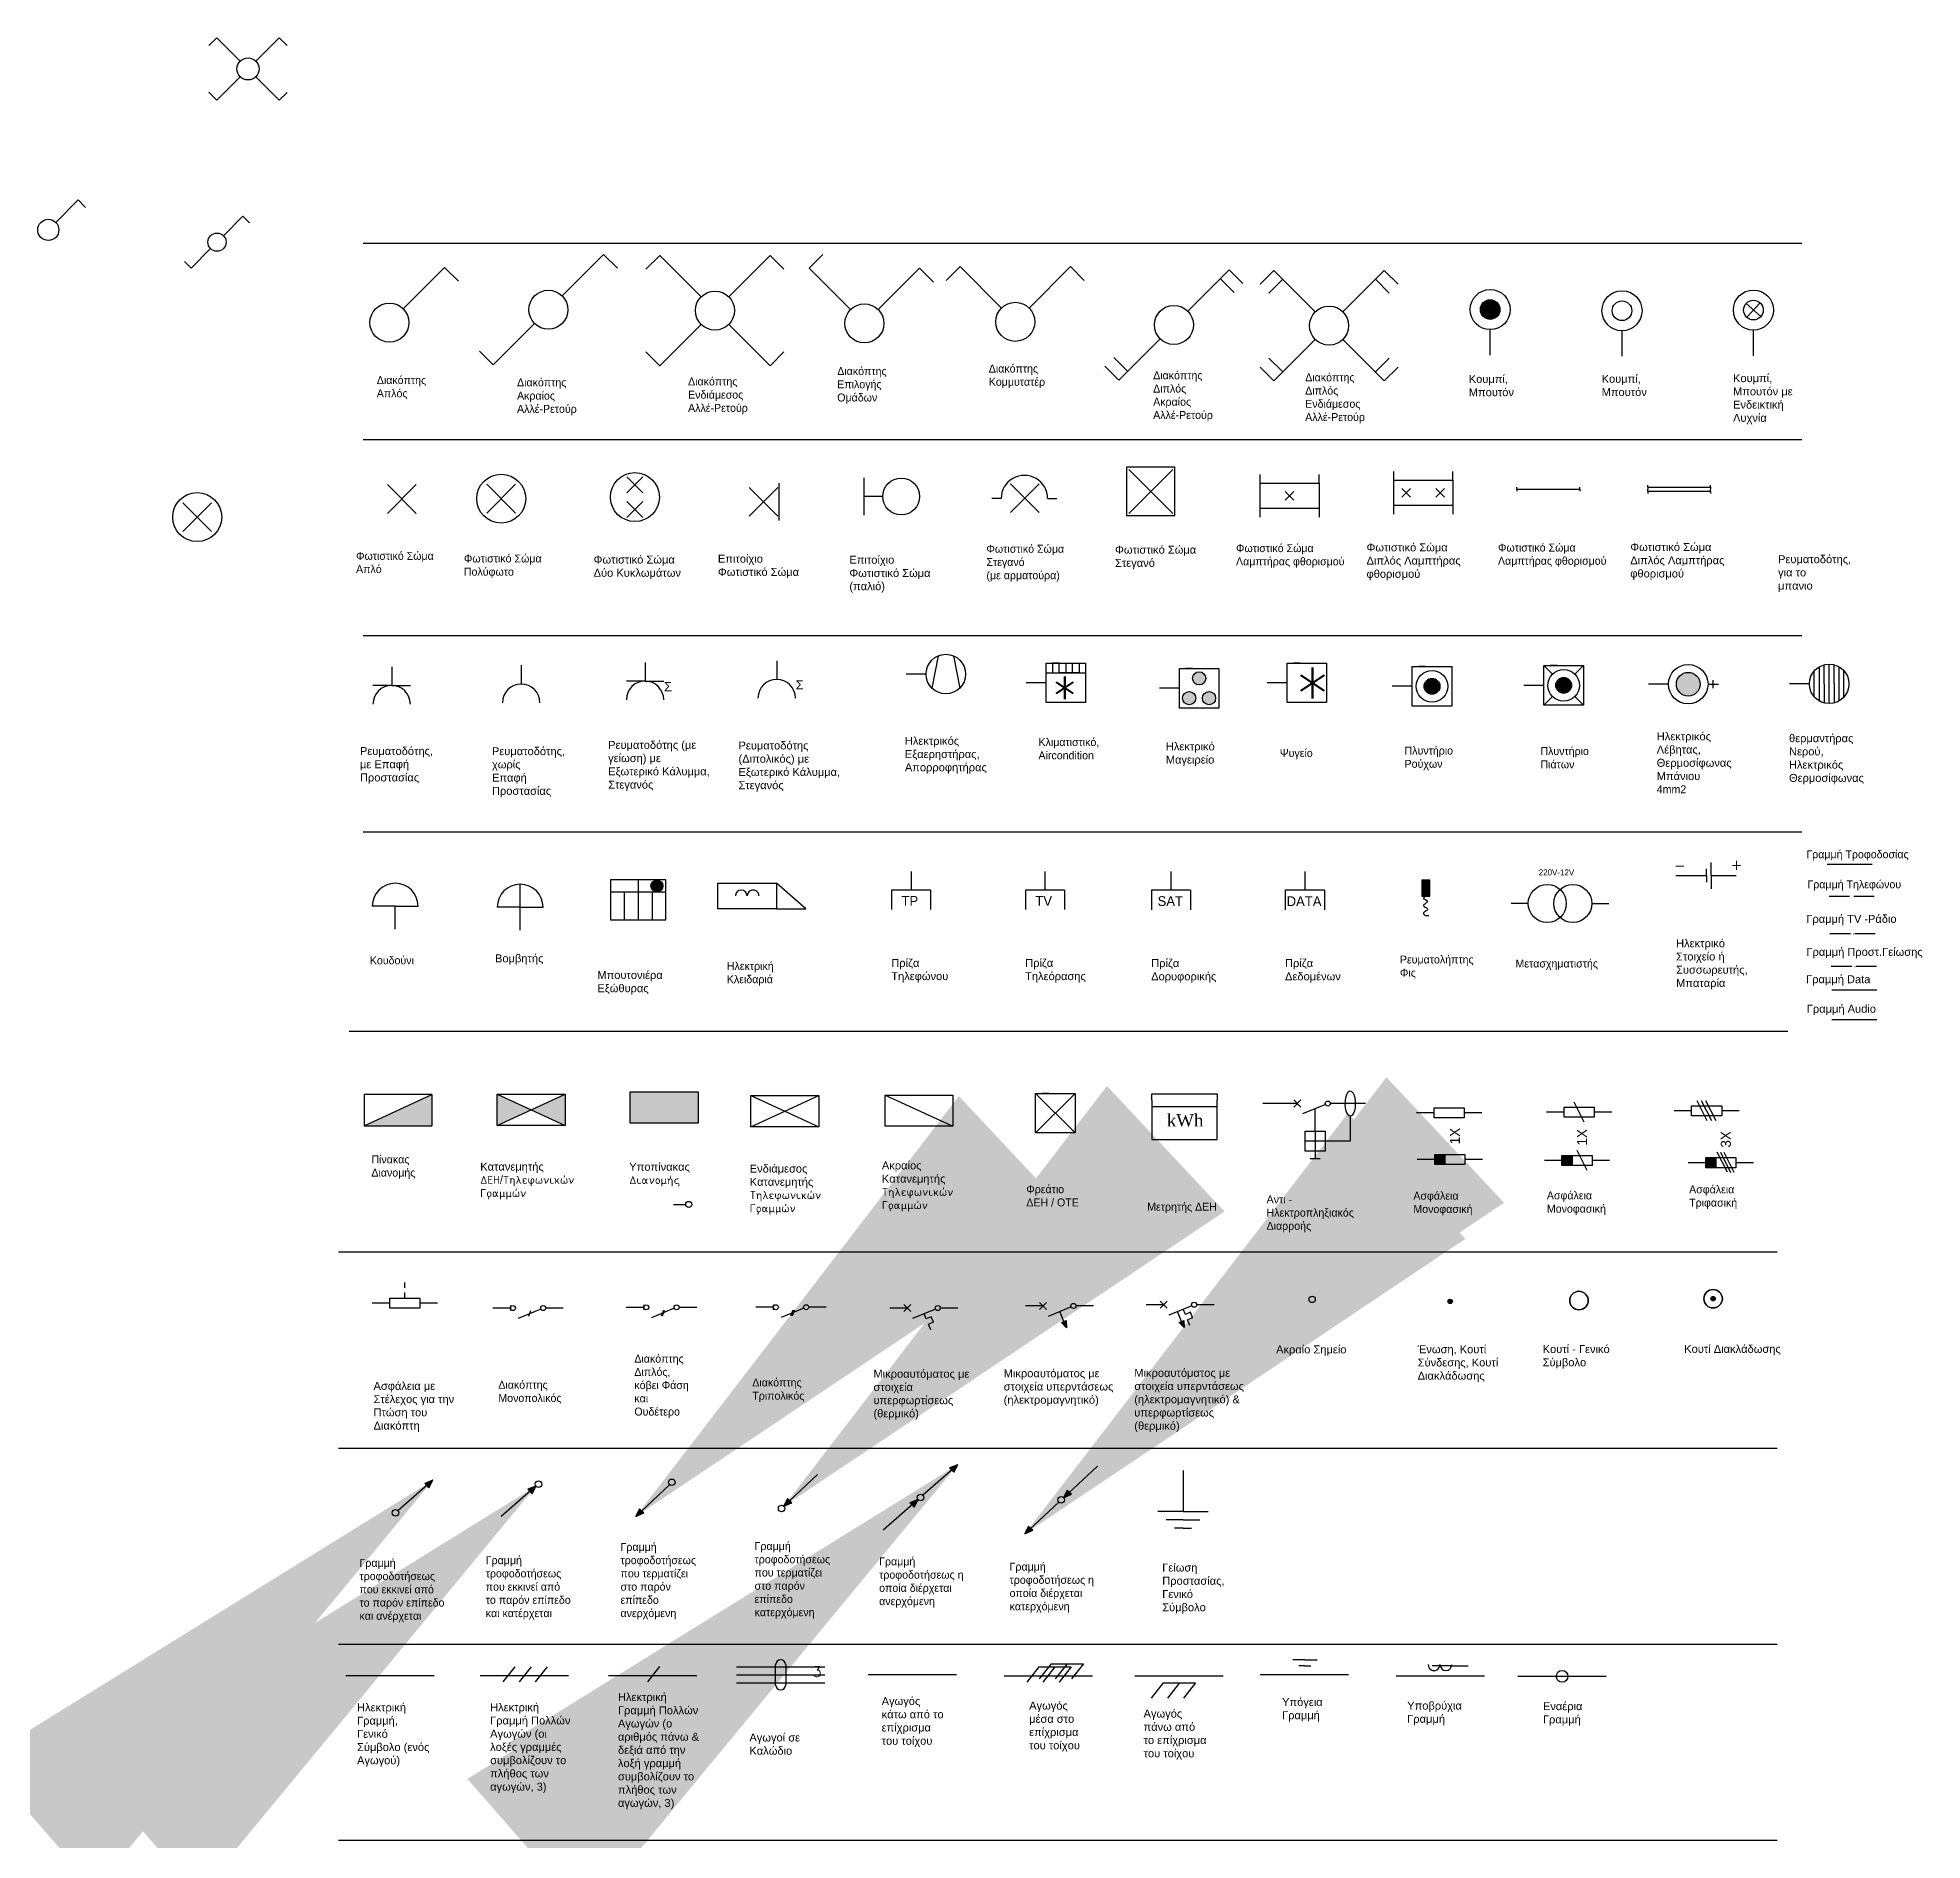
# Model space of a CAD drawing. Header units: metres. Extents: x -79.3 to -57.2, y 15.1 to 23.8.
# Drawn here: x -79.3 to -70.29, y 15.06 to 23.68 of the extents above; entities that cross this region are included whole.
import ezdxf

# ---------------------------------------------------------------- set-up
doc = ezdxf.new("R2010")
doc.units = ezdxf.units.M
doc.header["$LTSCALE"] = 0.1
for name, color, linetype in [('00-03-bmw', 1, 'Continuous'), ('Γραμμές Φωτισμού', 5, 'Continuous'), ('συμβολα', 254, 'Continuous')]:
    doc.layers.add(name, color=color, linetype=linetype)
doc.styles.add('Romans', font='Romans.shx')
doc.styles.add('TXT', font='romans.shx')
doc.styles.add('W4MS1', font='w4ms1')
doc.dimstyles.new('ISO-25', dxfattribs={"dimtxt": 2.5, "dimasz": 2.5, "dimexe": 1.25, "dimexo": 0.625, "dimtad": 1, "dimtxsty": 'Standard', "dimcen": 2.5, "dimadec": 0, "dimazin": 0, "dimtfac": 1, "dimtmove": 0, "dimatfit": 3, "dimfxl": 1, "dimarcsym": 0})

msp = doc.modelspace()

# ---------------------------------------------------------------- texts
at = {"layer": 'συμβολα', "style": 'TXT'}
msp.add_text('*', height=0.189, dxfattribs=at).set_placement((-74.4521, 20.4338))
at = {"layer": 'συμβολα'}
for s, p in [('TP', (-75.1673, 19.5277)), ('TV', (-74.5276, 19.5277)), ('SAT', (-73.9434, 19.5267)), ('DATA', (-73.3266, 19.526))]:
    msp.add_text(s, height=0.04665, dxfattribs=at).set_placement(p)
at = {"layer": 'συμβολα', "style": 'W4MS1'}
for s, p in [('1X', (-72.4987, 18.3874)), ('1X', (-71.8911, 18.3816)), ('3X', (-71.2041, 18.3717))]:
    msp.add_text(s, height=0.048, rotation=89.99992, dxfattribs=at).set_placement(p)
at = {"layer": 'συμβολα', "attachment_point": 1}
for s, insert, char_height, width in [('Διακόπτης\\PΕπιλογής\\PΟμάδων', (-75.4744, 22.1025), 0.03794, 0.284863), ('Διακόπτης Κομμυτατέρ', (-74.7504, 22.1144), 0.037944, 0.223256), ('Διακόπτης Διπλός Ακραίος Αλλέ-Ρετούρ', (-73.9647, 22.0821), 0.037944, 0.223256), ('Διακόπτης Διπλός Ενδιάμεσος Αλλέ-Ρετούρ', (-73.2381, 22.0724), 0.037944, 0.223256), ('{\\fArial|b0|i0|c161|p34;Κουμπί, Μπουτόν}', (-72.4565, 22.0645), 0.037944, 0.222142), ('{\\fArial|b0|i0|c161|p34;Κουμπί, Μπουτόν}', (-71.8215, 22.0654), 0.037944, 0.222142), ('{\\fArial|b0|i0|c161|p34;Κουμπί, Μπουτόν με Ενδεικτική Λυχνία}', (-71.1935, 22.0685), 0.037944, 0.28759), ('Διακόπτης\\PΑπλός', (-77.6749, 22.0592), 0.03794, 0.284863), ('Διακόπτης\\PΑκραίος\\PΑλλέ-Ρετούρ', (-77.0047, 22.0482), 0.037944, 0.346616), ('Διακόπτης Ενδιάμεσος Αλλέ-Ρετούρ', (-76.1873, 22.0528), 0.037944, 0.223256), ('Φωτιστικό Σώμα\\PΣτεγανό\\P(με αρματούρα)', (-74.7615, 21.2529), 0.037944, 0.402866), ('Φωτιστικό Σώμα\\PΛαμπτήρας φθορισμού', (-73.5689, 21.256), 0.037944, 0.564785), ('{\\fArial|b0|i0|c161|p34;Φωτιστικό Σώμα\\PΔιπλός Λαμπτήρας φθορισμού}', (-72.9451, 21.2597), 0.037944, 0.564785), ('Φωτιστικό Σώμα\\PΛαμπτήρας φθορισμού', (-72.3169, 21.2588), 0.037944, 0.564785), ('{\\fArial|b0|i0|c161|p34;Φωτιστικό Σώμα\\PΔιπλός Λαμπτήρας φθορισμού}', (-71.6846, 21.2613), 0.037944, 0.564785), ('Φωτιστικό Σώμα\\PΑπλό', (-77.774, 21.2191), 0.037944, 0.402866), ('Φωτιστικό Σώμα\\PΠολύφωτο', (-77.2587, 21.2066), 0.037944, 0.402866), ('{\\fArial|b0|i0|c161|p34;Φωτιστικό Σώμα\\PΔύο Κυκλωμάτων}', (-76.6386, 21.2014), 0.037944, 0.423948), ('{\\fArial|b0|i0|c161|p34;Επιτοίχιο Φωτιστικό Σώμα}', (-76.0448, 21.2056), 0.037944, 0.402866), ('{\\fArial|b0|i0|c161|p34;Επιτοίχιο Φωτιστικό Σώμα\\P(παλιό)}', (-75.4165, 21.2006), 0.037944, 0.423948), ('{\\fArial|b0|i0|c161|p34;Φωτιστικό Σώμα\\PΣτεγανό}', (-74.1469, 21.2489), 0.037944, 0.402866), ('{\\fArial|b0|i0|c161|p34;Ρευματοδότης\\fArial|b0|i0|c0|p34;, \\fArial|b0|i0|c161|p34;για το μπανιο}', (-70.9783, 21.2031), 0.037944, 0.310372), ('{\\fArial|b0|i0|c161|p34;Σ}', (-75.6734, 20.6057), 0.044194, 0.060496), ('{\\fArial|b0|i0|c161|p34;Ηλεκτρικός Λέβητας, Θερμοσίφωνας\\PΜπάνιου\\P}4mm2', (-71.5581, 20.3564), 0.037944, 0.3727), ('{\\fArial|b0|i0|c161|p34;Ρευματοδότης\\fArial|b0|i0|c0|p34;, \\fArial|b0|i0|c161|p34;χωρίς Επαφή Προστασίας}', (-77.1245, 20.2856), 0.0379437, 0.310372), ('{\\fArial|b0|i0|c161|p34;Ρευματοδότης (με γείωση) με Εξωτερικό Κάλυμμα, Στεγανός}', (-76.5692, 20.3155), 0.037944, 0.496012), ('{\\fArial|b0|i0|c161|p34;Ρευματοδότης (Διπολικός) με Εξωτερικό Κάλυμμα, Στεγανός}', (-75.9464, 20.3127), 0.037944, 0.496012), ('{\\fArial|b0|i0|c161|p34;Ηλεκτρικός\\fArial|b0|i0|c0|p34; \\fArial|b0|i0|c161|p34;Εξαερηστήρας, \\PΑπορροφητήρας}', (-75.1513, 20.3349), 0.037944, 0.410829), ('Κλιματιστικό, Aircondition', (-74.5128, 20.329), 0.037944, 0.223256), ('{\\fArial|b0|i0|c161|p34;Ηλεκτρικό\\PΜαγειρείο}', (-73.9042, 20.3084), 0.037944, 0.3727), ('Ψυγείο', (-73.3597, 20.2765), 0.03794, 0.167381), ('Πλυντήριο\\PΡούχων', (-72.7632, 20.2884), 0.03794, 0.247688), ('Πλυντήριο\\PΠιάτων', (-72.114, 20.2859), 0.03794, 0.247688), ('{\\fArial|b0|i0|c161|p34;θερμαντήρας Νερού, Ηλεκτρικός Θερμοσίφωνας}', (-70.926, 20.3476), 0.037944, 0.3727), ('Γραμμή Τροφοδοσίας', (-70.8432, 19.7928), 0.037944, 0.53133), ('220V-12V', (-72.122, 19.7015), 0.02849, 0.244216), ('Γραμμή Τηλεφώνου', (-70.8381, 19.6492), 0.037944, 0.483309), ('{\\fArial|b0|i0|c161|p34;Γραμμή\\fArial|b0|i0|c0|p34; TV }-{\\fArial|b0|i0|c161|p34;Ράδιο}', (-70.8432, 19.484), 0.037944, 0.554612), ('{\\fArial|b0|i0|c161|p34;Ηλεκτρικό Στοιχείο ή Συσσωρευτής, Μπαταρία}', (-71.4657, 19.3674), 0.037944, 0.327985), ('Κουδούνι', (-77.7082, 19.2859), 0.03794, 0.223256), ('{\\fArial|b0|i0|c161|p34;Βομβητής}', (-77.1099, 19.2952), 0.037944, 0.223256), ('{\\fArial|b0|i0|c161|p34;Πρίζα\\PΤηλεφώνου\\fArial|b0|i0|c0|p34; }', (-75.2162, 19.2735), 0.037944, 0.281414), ('{\\fArial|b0|i0|c161|p34;Πρίζα\\PΤηλεόρασης}', (-74.5765, 19.2735), 0.037944, 0.281414), ('{\\fArial|b0|i0|c161|p34;Πρίζα\\PΔορυφορικής}', (-73.9742, 19.2725), 0.037944, 0.281414), ('{\\fArial|b0|i0|c161|p34;Πρίζα\\PΔεδομένων}', (-73.3345, 19.2725), 0.037944, 0.281414), ('Ρευματολήπτης\\PΦις', (-72.7856, 19.2899), 0.037944, 0.381641), ('Μετασχηματιστής', (-72.2333, 19.2706), 0.037944, 0.427869), ('{\\fArial|b0|i0|c161|p34;Γραμμή Προστ.Γείωσης}', (-70.8426, 19.3262), 0.037944, 0.554612), ('{\\fArial|b0|i0|c161|p34;Μπουτονιέρα\\PΕξώθυρας}', (-76.6208, 19.2157), 0.037944, 0.321717), ('Ηλεκτρική\\PΚλειδαριά', (-76.002, 19.2588), 0.03794, 0.237279), ('{\\fArial|b0|i0|c161|p34;Γραμμή \\fArial|b0|i0|c0|p34;Data}', (-70.8442, 19.1956), 0.037944, 0.53133), ('{\\fArial|b0|i0|c161|p34;Γραμμή \\fArial|b0|i0|c0|p34;Audio}', (-70.841, 19.0543), 0.037944, 0.53133), ('{\\fTimes New Roman|b0|i0|c0|p18;kWh}', (-73.8992, 18.532), 0.059375, 0.25), ('Πίνακας\\PΔιανομής', (-77.7007, 18.3344), 0.03794, 0.249006), ('{\\fArial|b0|i0|c161|p34;Κατανεμητής\\P\\fISOCPEUR|b0|i0|c161|p34;ΔΕΗ}/{\\fISOCPEUR|b0|i0|c161|p34;Τηλεφωνικών Γραμμών}', (-77.1806, 18.2999), 0.037944, 0.314243), ('{\\fArial|b0|i0|c161|p34;Υποπίνακας\\P\\fISOCPEUR|b0|i0|c161|p34;Διανομής}', (-76.4683, 18.299), 0.037944, 0.303346), ('{\\fArial|b0|i0|c161|p34;Ενδιάμεσος Κατανεμητής\\P\\fISOCPEUR|b0|i0|c161|p34;Τηλεφωνικών Γραμμών}', (-75.8928, 18.2904), 0.037944, 0.314243), ('{\\fArial|b0|i0|c161|p34;Ακραίος Κατανεμητής\\P\\fISOCPEUR|b0|i0|c161|p34;Τηλεφωνικών Γραμμών}', (-75.2612, 18.3055), 0.037944, 0.314243), ('Φρεάτιο\\PΔΕΗ / ΟΤΕ', (-74.5709, 18.1918), 0.03794, 0.294823), ('Ασφάλεια\\PΤριφασική', (-71.4032, 18.1909), 0.03794, 0.246764), ('Μετρητής ΔΕΗ', (-73.9932, 18.1081), 0.037944, 0.344483), ('Αντι -\\PΗλεκτροπληξιακός\\PΔιαρροής', (-73.4226, 18.1432), 0.037944, 0.452491), ('Ασφάλεια\\PΜονοφασική', (-72.7212, 18.1606), 0.03794, 0.302014), ('Ασφάλεια\\PΜονοφασική', (-72.0832, 18.1621), 0.03794, 0.302014), ('Διακόπτης\\PΔιπλός, κόβει Φάση και Ουδέτερο', (-76.444, 17.382), 0.037944, 0.296815), ('{\\fArial|b0|i0|c161|p34;Ακραίο Σημείο}', (-73.3772, 17.426), 0.037944, 0.4423), ('{\\fArial|b0|i0|c161|p34;Ένωση, Κουτί Σύνδεσης\\fArial|b0|i0|c0|p34;, \\fArial|b0|i0|c161|p34;Κουτί Διακλάδωσης}', (-72.7006, 17.4269), 0.0379437, 0.4423), ('{\\fArial|b0|i0|c161|p34;Κουτί - Γενικό Σύμβολο}', (-72.1035, 17.4278), 0.037944, 0.4423), ('{\\fArial|b0|i0|c161|p34;Κουτί Διακλάδωσης}', (-71.4268, 17.4286), 0.037944, 0.4423), ('{\\fArial|b0|i0|c161|p34;Μικροαυτόματος με\\Pστοιχεία υπερφωρτίσεως\\fArial|b0|i0|c0|p34; (\\fArial|b0|i0|c161|p34;θερμικό)}', (-75.3013, 17.3098), 0.037944, 0.529039), ('{\\fArial|b0|i0|c161|p34;Μικροαυτόματος με\\Pστοιχεία\\fArial|b0|i0|c0|p34; \\fArial|b0|i0|c161|p34;υπερντάσεως (ηλεκτρομαγνητικό)}', (-74.679, 17.3119), 0.037944, 0.529039), ('{\\fArial|b0|i0|c161|p34;Μικροαυτόματος με\\Pστοιχεία\\fArial|b0|i0|c0|p34; \\fArial|b0|i0|c161|p34;υπερντάσεως (ηλεκτρομαγνητικό) & υπερφωρτίσεως\\fArial|b0|i0|c0|p34; (\\fArial|b0|i0|c161|p34;θερμικό)}', (-74.0548, 17.3141), 0.0379437, 0.529039), ('{\\fArial|b0|i0|c161|p34;Ασφάλεια\\fArial|b0|i0|c0|p34; \\fArial|b0|i0|c161|p34;με Στέλεχος για την Πτώση του Διακόπτη}', (-77.6906, 17.2517), 0.0379437, 0.39423), ('Διακόπτης\\PΜονοπολικός', (-77.0941, 17.2572), 0.037944, 0.334664), ('Διακόπτης\\PΤριπολικός', (-75.8804, 17.2681), 0.03794, 0.296815), ('Γραμμή\\Pτροφοδοτήσεως\\Pπου τερματίζει\\Pστο παρόν\\Pεπίπεδο\\Pανερχόμενη', (-76.5102, 16.4819), 0.037944, 0.394143), ('Γραμμή\\Pτροφοδοτήσεως\\Pπου τερματίζει\\Pστο παρόν\\Pεπίπεδο\\Pκατερχόμενη', (-75.8695, 16.4861), 0.037944, 0.394143), ('Γραμμή\\Pτροφοδοτήσεως\\Pπου εκκινεί από\\Pτο παρόν επίπεδο\\Pκαι ανέρχεται', (-77.7576, 16.4057), 0.037944, 0.4423), ('Γραμμή\\Pτροφοδοτήσεως\\Pπου εκκινεί από\\Pτο παρόν επίπεδο\\Pκαι κατέρχεται', (-77.1543, 16.4185), 0.037944, 0.4423), ('Γραμμή\\Pτροφοδοτήσεως η\\Pοποία διέρχεται\\Pανερχόμενη', (-75.2742, 16.4126), 0.037944, 0.437408), ('Γραμμή\\Pτροφοδοτήσεως η\\Pοποία διέρχεται\\Pκατερχόμενη', (-74.6507, 16.3879), 0.037944, 0.437408), ('{\\fArial|b0|i0|c161|p34;Γείωση\\fArial|b0|i0|c0|p34; \\fArial|b0|i0|c161|p34;Προστασίας, Γενικό Σύμβολο}', (-73.9213, 16.3834), 0.0379437, 0.303346), ('{\\fArial|b0|i0|c161|p34;Ηλεκτρική Γραμμή\\fArial|b0|i0|c0|p34; \\fArial|b0|i0|c161|p34;Πολλών Αγωγών (ο αριθμός πάνω & δεξιά από την λοξή γραμμή συμβολίζουν το πλήθος των αγωγών, 3)}', (-76.5224, 15.7646), 0.0379437, 0.394192), ('{\\fArial|b0|i0|c161|p34;Ηλεκτρική Γραμμή, Γενικό Σύμβολο (ενός Αγωγού)}', (-77.7693, 15.7151), 0.037944, 0.354974), ('{\\fArial|b0|i0|c161|p34;Ηλεκτρική Γραμμή\\fArial|b0|i0|c0|p34; \\fArial|b0|i0|c161|p34;Πολλών Αγωγών (οι λοξές γραμμές συμβολίζουν το πλήθος των αγωγών, 3)}', (-77.1332, 15.7157), 0.0379437, 0.394192), ('{\\fArial|b0|i0|c0|p34;Αγωγός κάτω από το επίχρισμα του τοίχου}', (-75.2622, 15.7453), 0.037944, 0.303346), ('{\\fArial|b0|i0|c0|p34;Αγωγός \\fArial|b0|i0|c161|p34;μέσα\\fArial|b0|i0|c0|p34; \\fArial|b0|i0|c161|p34;σ\\fArial|b0|i0|c0|p34;το επίχρισμα του τοίχου}', (-74.5573, 15.7235), 0.0379437, 0.303346), ('{\\fArial|b0|i0|c0|p34;Αγωγός \\fArial|b0|i0|c161|p34;π\\fArial|b0|i0|c0|p34;ά\\fArial|b0|i0|c161|p34;ν\\fArial|b0|i0|c0|p34;ω από το επίχρισμα του τοίχου}', (-74.0105, 15.6854), 0.0379437, 0.303346), ('{\\fArial|b0|i0|c161|p34;Υπόγεια Γραμμή}', (-73.3486, 15.7408), 0.037944, 0.303346), ('{\\fArial|b0|i0|c161|p34;Υποβρύχια Γραμμή}', (-72.7506, 15.7235), 0.037944, 0.303346), ('{\\fArial|b0|i0|c161|p34;Εναέρια Γραμμή}', (-72.102, 15.7208), 0.037944, 0.303346), ('{\\fArial|b0|i0|c161|p34;Αγωγοί σε Καλώδιο}', (-75.8943, 15.5711), 0.037944, 0.354974)]:
    msp.add_mtext(s, dxfattribs=dict(at, insert=insert, char_height=char_height, width=width))
at = {"layer": 'συμβολα', "insert": (-73.292, 20.6666), "char_height": 0.2598, "width": 0.226051, "attachment_point": 1, "style": 'TXT'}
msp.add_mtext('*', dxfattribs=at)
at = {"layer": 'συμβολα', "color": 3, "attachment_point": 1}
for s, insert, char_height, width in [('{\\fArial|b0|i0|c161|p34;Σ}', (-76.3022, 20.5974), 0.044194, 0.060496), ('{\\fArial|b0|i0|c161|p34;Ρευματοδότης, με Επαφή Προστασίας}', (-77.7554, 20.2864), 0.037944, 0.30446)]:
    msp.add_mtext(s, dxfattribs=dict(at, insert=insert, char_height=char_height, width=width))
at = {"layer": 'συμβολα', "ltscale": 0.3, "char_height": 0.05, "attachment_point": 1, "style": 'Romans'}
for s, insert in [('+', (-71.2047, 19.7489)), ('-', (-71.476, 19.7451)), ('3', (-75.592, 15.8923))]:
    msp.add_mtext_dynamic_manual_height_columns(s, width=0.085102, gutter_width=0.5, heights=[0], dxfattribs=dict(at, insert=insert))

# ---------------------------------------------------------------- hatches: boundary and pattern name
at = {"layer": '00-03-bmw'}
msp.add_hatch(color=256, dxfattribs=at).paths.add_polyline_path([(-72.6803, 19.574), (-72.6425, 19.574), (-72.6425, 19.6496), (-72.6803, 19.6496)])
at = {"layer": 'συμβολα', "ltscale": 2}
h = msp.add_hatch(color=256, dxfattribs=at)
h.dxf.hatch_style = 1
edge = h.paths.add_edge_path()
edge.add_arc((-72.3541, 22.3773), 0.0469, 0, 360)
at = {"layer": 'συμβολα'}
h = msp.add_hatch(color=256, dxfattribs=at)
h.paths.add_polyline_path([(-73.7135, 20.6145, 1), (-73.7765, 20.6145, 1)])
h.paths.add_polyline_path([(-73.6663, 20.52, 1), (-73.7293, 20.52, 1)])
h.paths.add_polyline_path([(-73.7608, 20.52, 1), (-73.8238, 20.52, 1)])
for points in [[(-71.3509, 20.5866, 1), (-71.4643, 20.5866, 1)], [(-72.5941, 20.5768, 1), (-72.6697, 20.5768, 1)], [(-71.9652, 20.5813, 1), (-72.0408, 20.5813, 1)], [(-76.3076, 19.6224, 1), (-76.3645, 19.6224, 1)]]:
    msp.add_hatch(color=256, dxfattribs=at).paths.add_polyline_path(points)
h = msp.add_hatch(color=256, dxfattribs=at)
h.set_gradient(color1=(255, 255, 255))
h.paths.add_polyline_path([(-77.4114, 18.4759), (-77.4114, 18.6249), (-77.736, 18.4759)])
h = msp.add_hatch(color=256, dxfattribs=at)
h.paths.add_polyline_path([(-76.9367, 18.5525), (-77.0989, 18.6269), (-77.0989, 18.4781)])
h.paths.add_polyline_path([(-76.7745, 18.6269), (-76.9367, 18.5525), (-76.7745, 18.4781)])
at = {"layer": 'συμβολα', "ltscale": 0.3}
h = msp.add_hatch(color=256, dxfattribs=at)
h.dxf.hatch_style = 1
h.paths.add_polyline_path([(-76.1396, 18.4888), (-76.1396, 18.6377), (-76.464, 18.6377), (-76.464, 18.4888)])
at = {"layer": 'συμβολα'}
h = msp.add_hatch(color=256, dxfattribs=at)
h.dxf.hatch_style = 1
h.paths.add_polyline_path([(-72.6187, 18.3394), (-72.6187, 18.2914), (-72.5705, 18.2914), (-72.5705, 18.3394)])
h = msp.add_hatch(color=256, dxfattribs=at)
h.dxf.hatch_style = 1
h.paths.add_polyline_path([(-72.0111, 18.3336), (-72.0111, 18.2856), (-71.9629, 18.2856), (-71.9629, 18.3336)])
h = msp.add_hatch(color=256, dxfattribs=at)
h.dxf.hatch_style = 1
h.paths.add_polyline_path([(-71.3241, 18.3237), (-71.3241, 18.2757), (-71.2759, 18.2757), (-71.2759, 18.3237)])
at = {"layer": 'συμβολα', "ltscale": 0.3}
h = msp.add_hatch(color=256, dxfattribs=at)
h.dxf.hatch_style = 1
edge = h.paths.add_edge_path()
edge.add_arc((-71.2887, 17.6495), 0.0106, 0, 360)
h = msp.add_hatch(color=256, dxfattribs=at)
h.dxf.hatch_style = 1
edge = h.paths.add_edge_path()
edge.add_arc((-72.5452, 17.6367), 0.0106, 0, 360)
at = {"layer": 'συμβολα'}
h = msp.add_hatch(color=256, dxfattribs=at)
h.dxf.hatch_style = 1
h.paths.add_polyline_path([(-74.3809, 17.5452), (-74.4032, 17.5354), (-74.3791, 17.5108)])
h = msp.add_hatch(color=256, dxfattribs=at)
h.dxf.hatch_style = 1
h.paths.add_polyline_path([(-73.8164, 17.5113), (-73.8182, 17.5457), (-73.8405, 17.5359)])
at = {"layer": 'συμβολα', "ltscale": 0.3}
h = msp.add_hatch(color=256, dxfattribs=at)
h.dxf.hatch_style = 1
h.paths.add_polyline_path([(-74.8988, 16.8561), (-74.9375, 16.841), (-74.9174, 16.82)])
h = msp.add_hatch(color=256, dxfattribs=at)
h.dxf.hatch_style = 1
h.paths.add_polyline_path([(-77.4069, 16.7815), (-77.4456, 16.7665), (-77.4255, 16.7455)])
h = msp.add_hatch(color=256, dxfattribs=at)
h.dxf.hatch_style = 1
h.paths.add_polyline_path([(-76.9145, 16.7537), (-76.9532, 16.7386), (-76.933, 16.7176)])
h = msp.add_hatch(color=256, dxfattribs=at)
h.dxf.hatch_style = 1
h.paths.add_polyline_path([(-75.7295, 16.6577), (-75.6913, 16.6741), (-75.7122, 16.6943)])
h = msp.add_hatch(color=256, dxfattribs=at)
h.dxf.hatch_style = 1
h.paths.add_polyline_path([(-75.0884, 16.6893), (-75.1271, 16.6742), (-75.1069, 16.6533)])
h = msp.add_hatch(color=256, dxfattribs=at)
h.dxf.hatch_style = 1
h.paths.add_polyline_path([(-74.3926, 16.6983), (-74.3545, 16.7147), (-74.3754, 16.735)])
h = msp.add_hatch(color=256, dxfattribs=at)
h.dxf.hatch_style = 1
h.paths.add_polyline_path([(-76.4368, 16.609), (-76.3987, 16.6254), (-76.4196, 16.6456)])
h = msp.add_hatch(color=256, dxfattribs=at)
h.dxf.hatch_style = 1
h.paths.add_polyline_path([(-74.5772, 16.5261), (-74.5391, 16.5425), (-74.56, 16.5628)])

# ---------------------------------------------------------------- linework, layer by layer
at = {"layer": '00-03-bmw'}
for p, q in [((-72.6803, 19.6496), (-72.6803, 19.574)), ((-72.6425, 19.6496), (-72.6803, 19.6496)), ((-72.6425, 19.574), (-72.6425, 19.6496)), ((-72.6803, 19.574), (-72.6425, 19.574))]:
    msp.add_line(p, q, dxfattribs=at)
msp.add_spline([(-72.6614, 19.574), (-72.6721, 19.5611), (-72.663, 19.5569), (-72.6544, 19.549), (-72.663, 19.5387), (-72.673, 19.5286), (-72.6605, 19.5188), (-72.653, 19.5109), (-72.6648, 19.5006), (-72.673, 19.4906), (-72.6636, 19.4819), (-72.6472, 19.4819)], degree=3, dxfattribs=at)
at = {"layer": 'Γραμμές Φωτισμού'}
for p, q in [((-78.4396, 23.6769), (-78.477, 23.6396)), ((-78.4397, 23.6769), (-78.3277, 23.565)), ((-78.2531, 23.565), (-78.1412, 23.6769)), ((-78.1412, 23.6769), (-78.1039, 23.6396)), ((-78.4397, 23.3784), (-78.3277, 23.4904)), ((-78.2531, 23.4904), (-78.1412, 23.3784)), ((-78.4769, 23.4158), (-78.4397, 23.3784)), ((-78.1038, 23.4157), (-78.1412, 23.3784)), ((-78.4075, 22.7305), (-78.3147, 22.8233)), ((-78.3147, 22.8233), (-78.2838, 22.7923)), ((-78.5931, 22.6068), (-78.5622, 22.5758)), ((-78.5622, 22.5758), (-78.4694, 22.6686)), ((-77.6245, 21.5405), (-77.4873, 21.4033)), ((-77.4873, 21.5405), (-77.6245, 21.4033)), ((-78.6018, 21.4541), (-78.4646, 21.317)), ((-78.4646, 21.4541), (-78.6018, 21.317))]:
    msp.add_line(p, q, dxfattribs=at)
for centre, radius in [((-78.2904, 23.5277), 0.0528), ((-78.4385, 22.6996), 0.0437), ((-78.5332, 21.3855), 0.117)]:
    msp.add_circle(centre, radius, dxfattribs=at)
at = {"layer": 'συμβολα', "color": 5}
for p, q in [((-79.2092, 22.7939), (-79.1019, 22.9011)), ((-79.1019, 22.9011), (-79.0662, 22.8654))]:
    msp.add_line(p, q, dxfattribs=at)
at = {"layer": 'συμβολα', "ltscale": 2}
for p, q in [((-77.7395, 22.694), (-77.1145, 22.694)), ((-77.1145, 22.694), (-76.4895, 22.694)), ((-76.4895, 22.694), (-75.8645, 22.694)), ((-75.8645, 22.694), (-75.2395, 22.694)), ((-75.2395, 22.694), (-74.6145, 22.694)), ((-74.6145, 22.694), (-73.9895, 22.694)), ((-74.6145, 22.694), (-73.9895, 22.694)), ((-73.9895, 22.694), (-73.3645, 22.694)), ((-73.3645, 22.694), (-72.7395, 22.694)), ((-72.7395, 22.694), (-72.1145, 22.694)), ((-72.1145, 22.694), (-71.4895, 22.694)), ((-71.4895, 22.694), (-70.8645, 22.694)), ((-77.7395, 21.7565), (-70.8645, 21.7565)), ((-77.7395, 20.819), (-70.8645, 20.819)), ((-77.7395, 19.8815), (-70.8645, 19.8815)), ((-77.8063, 18.9289), (-70.9313, 18.9289)), ((-77.8573, 17.8732), (-77.2323, 17.8732)), ((-77.8573, 17.8732), (-77.2323, 17.8732)), ((-77.8573, 17.8732), (-70.9823, 17.8732)), ((-77.2323, 17.8732), (-76.6073, 17.8732)), ((-76.6073, 17.8732), (-75.9823, 17.8732)), ((-75.9823, 17.8732), (-75.3573, 17.8732)), ((-75.3573, 17.8732), (-74.7323, 17.8732)), ((-74.7323, 17.8732), (-74.1073, 17.8732)), ((-74.1073, 17.8732), (-73.4823, 17.8732)), ((-73.4823, 17.8732), (-72.8573, 17.8732)), ((-72.8573, 17.8732), (-72.2323, 17.8732)), ((-72.2323, 17.8732), (-71.6073, 17.8732)), ((-71.6073, 17.8732), (-70.9823, 17.8732)), ((-77.8573, 16.9357), (-77.2323, 16.9357)), ((-77.8573, 16.9357), (-70.9823, 16.9357)), ((-77.8573, 15.9982), (-70.9823, 15.9982)), ((-77.0149, 15.8907), (-77.0723, 15.8183)), ((-76.9379, 15.8907), (-76.9953, 15.8183)), ((-76.861, 15.8907), (-76.9183, 15.8183)), ((-76.3246, 15.8913), (-76.3819, 15.8189)), ((-75.956, 15.8903), (-75.5335, 15.8903)), ((-75.956, 15.8518), (-75.5335, 15.8518)), ((-75.3264, 15.853), (-74.9039, 15.853)), ((-74.511, 15.8896), (-74.5683, 15.8172)), ((-74.511, 15.8896), (-74.3571, 15.8896)), ((-74.4518, 15.9046), (-74.5092, 15.8322)), ((-74.434, 15.8896), (-74.4914, 15.8172)), ((-74.4518, 15.9046), (-74.2979, 15.9046)), ((-74.3749, 15.9046), (-74.4322, 15.8322)), ((-74.3571, 15.8896), (-74.4144, 15.8172)), ((-74.2979, 15.9046), (-74.3552, 15.8322)), ((-73.4529, 15.853), (-73.0304, 15.853)), ((-77.8234, 15.8484), (-77.4009, 15.8484)), ((-77.1809, 15.8484), (-76.7584, 15.8484)), ((-76.5676, 15.849), (-76.145, 15.849)), ((-75.956, 15.8133), (-75.5335, 15.8133)), ((-74.677, 15.8474), (-74.2544, 15.8474)), ((-74.052, 15.8474), (-73.6294, 15.8474)), ((-73.9165, 15.813), (-73.9739, 15.7407)), ((-73.9165, 15.813), (-73.7626, 15.813)), ((-73.8396, 15.813), (-73.8969, 15.7407)), ((-73.7626, 15.813), (-73.82, 15.7407)), ((-72.8035, 15.8474), (-72.3809, 15.8474)), ((-72.2216, 15.8447), (-71.7991, 15.8447)), ((-77.8573, 15.0607), (-77.2323, 15.0607)), ((-77.2323, 15.0607), (-76.6073, 15.0607)), ((-76.6073, 15.0607), (-75.9823, 15.0607)), ((-75.9823, 15.0607), (-75.3573, 15.0607)), ((-75.3573, 15.0607), (-74.7323, 15.0607)), ((-74.7323, 15.0607), (-74.1073, 15.0607)), ((-74.1073, 15.0607), (-73.4823, 15.0607)), ((-73.4823, 15.0607), (-72.8573, 15.0607)), ((-72.8573, 15.0607), (-72.2323, 15.0607)), ((-72.2323, 15.0607), (-71.6073, 15.0607)), ((-71.6073, 15.0607), (-70.9823, 15.0607))]:
    msp.add_line(p, q, dxfattribs=at)
at = {"layer": 'συμβολα'}
for p, q in [((-76.789, 22.4427), (-76.5911, 22.6406)), ((-76.5911, 22.6406), (-76.5252, 22.5745)), ((-76.3226, 22.6364), (-76.3887, 22.5705)), ((-76.3227, 22.6365), (-76.1248, 22.4386)), ((-75.9929, 22.4386), (-75.795, 22.6365)), ((-75.795, 22.6365), (-75.7291, 22.5704)), ((-75.5427, 22.6409), (-75.6087, 22.5751)), ((-77.5484, 22.3808), (-77.3506, 22.5787)), ((-77.3506, 22.5787), (-77.2847, 22.5127)), ((-75.6087, 22.5751), (-75.4108, 22.3772)), ((-75.2789, 22.3772), (-75.081, 22.5751)), ((-75.081, 22.5751), (-75.0152, 22.509)), ((-74.8873, 22.5826), (-74.9533, 22.5167)), ((-74.8874, 22.5827), (-74.6895, 22.3848)), ((-74.5576, 22.3848), (-74.3597, 22.5827)), ((-74.3597, 22.5827), (-74.2938, 22.5166)), ((-73.7995, 22.3699), (-73.6017, 22.5678)), ((-73.644, 22.5254), (-73.5781, 22.4594)), ((-73.6017, 22.5678), (-73.5358, 22.5017)), ((-73.3877, 22.5644), (-73.4538, 22.4985)), ((-73.3453, 22.522), (-73.4113, 22.4561)), ((-73.3878, 22.5645), (-73.1899, 22.3666)), ((-73.058, 22.3666), (-72.8601, 22.5645)), ((-72.9025, 22.5221), (-72.8366, 22.4561)), ((-72.8601, 22.5645), (-72.7942, 22.4985)), ((-77.1188, 22.1129), (-76.9209, 22.3107)), ((-76.3227, 22.1088), (-76.1248, 22.3067)), ((-75.9929, 22.3067), (-75.795, 22.1088)), ((-72.3541, 22.1594), (-72.3541, 22.2815)), ((-71.724, 22.1539), (-71.724, 22.276)), ((-71.096, 22.157), (-71.096, 22.2791)), ((-77.1847, 22.1789), (-77.1188, 22.1129)), ((-76.3886, 22.1748), (-76.3227, 22.1088)), ((-75.729, 22.1747), (-75.795, 22.1088)), ((-74.1293, 22.0401), (-73.9315, 22.238)), ((-73.3878, 22.0368), (-73.1899, 22.2347)), ((-73.058, 22.2347), (-72.8601, 22.0368)), ((-74.1952, 22.1061), (-74.1293, 22.0401)), ((-74.1529, 22.1485), (-74.087, 22.0825)), ((-73.4537, 22.1028), (-73.3878, 22.0368)), ((-73.4113, 22.1452), (-73.3454, 22.0792)), ((-72.8365, 22.1451), (-72.9025, 22.0792)), ((-72.7941, 22.1027), (-72.8601, 22.0368)), ((-74.0916, 21.624), (-74.0916, 21.3929)), ((-73.8604, 21.624), (-74.0916, 21.624)), ((-73.8604, 21.3929), (-73.8604, 21.624)), ((-77.149, 21.5422), (-77.0118, 21.405)), ((-77.0118, 21.5422), (-77.149, 21.405)), ((-76.4414, 21.54), (-76.4798, 21.5784)), ((-76.4414, 21.54), (-76.4798, 21.5016)), ((-76.4414, 21.54), (-76.403, 21.5784)), ((-76.4414, 21.54), (-76.403, 21.5016)), ((-75.8954, 21.527), (-75.7582, 21.3898)), ((-75.7582, 21.527), (-75.8954, 21.3898)), ((-74.6467, 21.5444), (-74.5095, 21.4072)), ((-74.5095, 21.5444), (-74.6467, 21.4072)), ((-73.976, 21.5084), (-74.081, 21.6135)), ((-73.976, 21.5084), (-73.8709, 21.6135)), ((-73.4555, 21.5891), (-73.4555, 21.3855)), ((-73.4555, 21.5484), (-73.1706, 21.5484)), ((-73.1706, 21.5484), (-73.1706, 21.5891)), ((-73.1706, 21.5484), (-73.1706, 21.3855)), ((-72.8167, 21.6034), (-72.8167, 21.3999)), ((-72.8167, 21.5627), (-72.5318, 21.5627)), ((-72.5318, 21.5627), (-72.5318, 21.6034)), ((-72.5318, 21.5627), (-72.5318, 21.3999)), ((-72.2263, 21.5187), (-72.2263, 21.5287)), ((-71.9263, 21.5187), (-71.9263, 21.5287)), ((-71.6005, 21.5288), (-71.6005, 21.5388)), ((-71.6005, 21.5288), (-71.4005, 21.5288)), ((-71.6005, 21.5288), (-71.6005, 21.5188)), ((-71.4005, 21.5288), (-71.3005, 21.5288)), ((-71.3005, 21.5288), (-71.3005, 21.5388)), ((-71.3005, 21.5288), (-71.3005, 21.5188)), ((-76.4414, 21.4222), (-76.4798, 21.4606)), ((-76.4414, 21.4222), (-76.403, 21.4606)), ((-74.6911, 21.4739), (-74.7356, 21.4739)), ((-74.4688, 21.4739), (-74.4244, 21.4739)), ((-73.976, 21.5084), (-74.081, 21.4034)), ((-73.976, 21.5084), (-73.8709, 21.4034)), ((-73.2927, 21.4669), (-73.3334, 21.5077)), ((-73.3334, 21.4669), (-73.2927, 21.5077)), ((-72.5318, 21.4406), (-72.8167, 21.4406)), ((-72.7353, 21.4813), (-72.776, 21.522)), ((-72.776, 21.4813), (-72.7353, 21.522)), ((-72.5725, 21.4813), (-72.6132, 21.522)), ((-72.6132, 21.4813), (-72.5725, 21.522)), ((-72.2263, 21.5187), (-72.0263, 21.5187)), ((-72.2263, 21.5187), (-72.2263, 21.5087)), ((-72.0263, 21.5187), (-71.9263, 21.5187)), ((-71.9263, 21.5187), (-71.9263, 21.5087)), ((-71.6005, 21.5088), (-71.6005, 21.5188)), ((-71.6005, 21.5088), (-71.4005, 21.5088)), ((-71.6005, 21.5088), (-71.6005, 21.4988)), ((-71.4005, 21.5088), (-71.3005, 21.5088)), ((-71.3005, 21.5088), (-71.3005, 21.5188)), ((-71.3005, 21.5088), (-71.3005, 21.4988)), ((-76.4414, 21.4222), (-76.4798, 21.3838)), ((-76.4414, 21.4222), (-76.403, 21.3838)), ((-74.0916, 21.3929), (-73.8604, 21.3929)), ((-73.1706, 21.4262), (-73.4555, 21.4262)), ((-76.9848, 20.6769), (-76.9848, 20.5875)), ((-75.7639, 20.6992), (-75.7639, 20.6097)), ((-75.05, 20.6352), (-75.1455, 20.6352)), ((-75.05, 20.6352), (-75.05, 20.6352)), ((-74.4765, 20.688), (-74.2875, 20.688)), ((-74.4765, 20.499), (-74.4765, 20.688)), ((-74.4765, 20.5935), (-74.4765, 20.6408)), ((-74.4765, 20.6408), (-74.2875, 20.6408)), ((-74.4135, 20.688), (-74.445, 20.688)), ((-74.445, 20.688), (-74.445, 20.6408)), ((-74.4135, 20.6408), (-74.4135, 20.688)), ((-74.319, 20.6408), (-74.4135, 20.6408)), ((-74.382, 20.688), (-74.382, 20.6408)), ((-74.382, 20.6408), (-74.3505, 20.6408)), ((-74.3505, 20.6408), (-74.3505, 20.688)), ((-74.3505, 20.688), (-74.319, 20.688)), ((-74.319, 20.688), (-74.319, 20.6408)), ((-74.2875, 20.688), (-74.2875, 20.499)), ((-73.8395, 20.6618), (-73.6505, 20.6618)), ((-73.8395, 20.4728), (-73.8395, 20.6618)), ((-73.7765, 20.6618), (-73.808, 20.6618)), ((-73.7135, 20.6618), (-73.682, 20.6618)), ((-73.6505, 20.6618), (-73.6505, 20.4728)), ((-73.3246, 20.688), (-73.1356, 20.688)), ((-73.3246, 20.499), (-73.3246, 20.688)), ((-73.3246, 20.5935), (-73.3246, 20.6408)), ((-73.2616, 20.688), (-73.2931, 20.688)), ((-73.1986, 20.688), (-73.1671, 20.688)), ((-73.1356, 20.688), (-73.1356, 20.499)), ((-72.7264, 20.6713), (-72.5374, 20.6713)), ((-72.7264, 20.4823), (-72.7264, 20.6713)), ((-72.6634, 20.6713), (-72.6949, 20.6713)), ((-72.6004, 20.6713), (-72.5689, 20.6713)), ((-72.5374, 20.6713), (-72.5374, 20.4823)), ((-72.0975, 20.6758), (-71.9085, 20.6758)), ((-72.0975, 20.4868), (-72.0975, 20.6758)), ((-72.0975, 20.6758), (-72.0565, 20.6347)), ((-72.0975, 20.5813), (-72.0975, 20.6285)), ((-72.0345, 20.6758), (-72.066, 20.6758)), ((-71.9715, 20.6758), (-71.94, 20.6758)), ((-71.9085, 20.6758), (-71.9495, 20.6347)), ((-71.9085, 20.6758), (-71.9085, 20.4868)), ((-74.4765, 20.5935), (-74.572, 20.5935)), ((-74.4765, 20.5935), (-74.4765, 20.5935)), ((-73.8395, 20.5673), (-73.9351, 20.5673)), ((-73.8395, 20.5673), (-73.8395, 20.6145)), ((-73.8395, 20.5673), (-73.8395, 20.5673)), ((-73.3246, 20.5935), (-73.4202, 20.5935)), ((-73.3246, 20.5935), (-73.3246, 20.5935)), ((-72.7264, 20.5768), (-72.822, 20.5768)), ((-72.7264, 20.5768), (-72.7264, 20.624)), ((-72.7264, 20.5768), (-72.7264, 20.5768)), ((-72.0975, 20.5813), (-72.1931, 20.5813)), ((-72.0975, 20.5813), (-72.0975, 20.5813)), ((-71.5021, 20.5866), (-71.5977, 20.5866)), ((-71.5021, 20.5866), (-71.5021, 20.5866)), ((-71.3131, 20.5866), (-71.2627, 20.5866)), ((-71.2879, 20.5866), (-71.2879, 20.6058)), ((-71.2879, 20.5673), (-71.2879, 20.5866)), ((-70.8288, 20.5882), (-70.9244, 20.5882)), ((-70.8288, 20.5882), (-70.8288, 20.5882)), ((-74.2875, 20.499), (-74.4765, 20.499)), ((-73.6505, 20.4728), (-73.8395, 20.4728)), ((-73.1356, 20.499), (-73.3246, 20.499)), ((-72.5374, 20.4823), (-72.7264, 20.4823)), ((-72.0975, 20.4868), (-72.0565, 20.5278)), ((-71.9085, 20.4868), (-72.0975, 20.4868)), ((-71.9085, 20.4868), (-71.9495, 20.5278)), ((-71.2987, 19.672), (-71.2987, 19.735)), ((-70.7438, 19.7265), (-70.5287, 19.7265)), ((-76.5586, 19.6509), (-76.5586, 19.4611)), ((-76.2929, 19.6509), (-76.5586, 19.6509)), ((-76.4257, 19.6509), (-76.4257, 19.4611)), ((-76.2929, 19.4611), (-76.2929, 19.6509)), ((-75.6244, 19.5136), (-75.7647, 19.6357)), ((-75.1216, 19.6922), (-75.1216, 19.6028)), ((-74.4818, 19.6922), (-74.4818, 19.6028)), ((-73.8796, 19.6913), (-73.8796, 19.6019)), ((-73.2399, 19.6913), (-73.2399, 19.6019)), ((-71.4664, 19.672), (-71.4087, 19.672)), ((-71.4087, 19.672), (-71.3211, 19.672)), ((-71.3211, 19.672), (-71.3211, 19.7035)), ((-71.3211, 19.672), (-71.3211, 19.6405)), ((-71.2987, 19.672), (-71.1778, 19.672)), ((-71.2987, 19.672), (-71.2987, 19.609)), ((-76.9898, 19.5212), (-76.9898, 19.6305)), ((-76.5586, 19.5939), (-76.4257, 19.5939)), ((-76.4922, 19.5939), (-76.4922, 19.4611)), ((-76.4257, 19.5939), (-76.2929, 19.5939)), ((-76.3593, 19.5939), (-76.3593, 19.4611)), ((-75.2149, 19.6028), (-75.2149, 19.5095)), ((-75.0283, 19.6028), (-75.2149, 19.6028)), ((-75.0283, 19.6028), (-75.0283, 19.5561)), ((-75.0283, 19.5561), (-75.0283, 19.5095)), ((-74.5752, 19.6028), (-74.5752, 19.5095)), ((-74.3885, 19.6028), (-74.5752, 19.6028)), ((-74.3885, 19.6028), (-74.3885, 19.5561)), ((-74.3885, 19.5561), (-74.3885, 19.5095)), ((-73.9729, 19.6019), (-73.9729, 19.5085)), ((-73.7863, 19.6019), (-73.9729, 19.6019)), ((-73.7863, 19.6019), (-73.7863, 19.5552)), ((-73.7863, 19.5552), (-73.7863, 19.5085)), ((-73.3332, 19.6019), (-73.3332, 19.5085)), ((-73.1466, 19.6019), (-73.3332, 19.6019)), ((-73.1466, 19.6019), (-73.1466, 19.5552)), ((-73.1466, 19.5552), (-73.1466, 19.5085)), ((-77.5869, 19.5259), (-77.6963, 19.5259)), ((-77.5869, 19.4165), (-77.5869, 19.5259)), ((-77.5869, 19.5259), (-77.4775, 19.5259)), ((-76.9898, 19.5212), (-77.0992, 19.5212)), ((-76.9898, 19.4118), (-76.9898, 19.5212)), ((-76.9898, 19.5212), (-76.8804, 19.5212)), ((-76.5586, 19.4611), (-76.2929, 19.4611)), ((-75.7647, 19.5136), (-75.6244, 19.5136)), ((-72.1723, 19.5386), (-72.2537, 19.5386)), ((-71.8681, 19.5386), (-71.7867, 19.5386)), ((-70.7208, 19.1252), (-70.5058, 19.1252)), ((-70.7208, 18.9839), (-70.5058, 18.9839)), ((-77.4114, 18.6249), (-77.736, 18.6249)), ((-77.736, 18.6249), (-77.736, 18.4759)), ((-77.736, 18.4759), (-77.4114, 18.6249)), ((-77.4114, 18.6249), (-77.4114, 18.4759)), ((-77.0989, 18.4781), (-76.7745, 18.6269)), ((-77.0989, 18.6269), (-76.7745, 18.4781)), ((-77.0989, 18.6269), (-76.7745, 18.6269)), ((-77.0989, 18.4781), (-77.0989, 18.6269)), ((-76.7745, 18.6269), (-76.7745, 18.4781)), ((-76.464, 18.6377), (-76.1396, 18.6377)), ((-76.464, 18.4888), (-76.464, 18.6377)), ((-76.1396, 18.6377), (-76.1396, 18.4888)), ((-75.887, 18.4717), (-75.5626, 18.6205)), ((-75.887, 18.6205), (-75.5626, 18.4717)), ((-75.887, 18.6205), (-75.5626, 18.6205)), ((-75.887, 18.4717), (-75.887, 18.6205)), ((-75.5626, 18.6205), (-75.5626, 18.4717)), ((-75.2456, 18.6226), (-74.9213, 18.4738)), ((-75.2456, 18.6226), (-74.9213, 18.6226)), ((-75.2456, 18.4738), (-75.2456, 18.6226)), ((-74.9213, 18.6226), (-74.9213, 18.4738)), ((-74.5263, 18.6308), (-74.3373, 18.6308)), ((-74.5263, 18.4418), (-74.5263, 18.6308)), ((-74.5263, 18.5363), (-74.5263, 18.5836)), ((-74.4633, 18.6308), (-74.4948, 18.6308)), ((-74.4003, 18.6308), (-74.3688, 18.6308)), ((-74.3373, 18.6308), (-74.3373, 18.4418)), ((-73.9713, 18.5979), (-73.9713, 18.6291)), ((-73.9713, 18.6291), (-73.6588, 18.6291)), ((-73.9713, 18.5979), (-73.9713, 18.4104)), ((-73.6588, 18.5666), (-73.9713, 18.5666)), ((-73.6588, 18.6291), (-73.6588, 18.5979)), ((-73.6588, 18.4104), (-73.6588, 18.5979)), ((-73.2746, 18.5825), (-73.441, 18.5825)), ((-73.2586, 18.5655), (-73.2925, 18.5995)), ((-73.2586, 18.5995), (-73.2925, 18.5655)), ((-73.1417, 18.5779), (-73.2506, 18.5328)), ((-73.1906, 18.4505), (-73.1906, 18.5585)), ((-72.9506, 18.5825), (-73.1186, 18.5825)), ((-73.0464, 18.5748), (-73.0462, 18.5825)), ((-73.0452, 18.5621), (-73.0464, 18.5748)), ((-73.0463, 18.5916), (-73.0458, 18.5979)), ((-73.0462, 18.5825), (-73.0463, 18.5916)), ((-73.0458, 18.5979), (-73.0444, 18.608)), ((-73.0434, 18.5522), (-73.0452, 18.5621)), ((-73.0444, 18.608), (-73.0424, 18.6166)), ((-73.0424, 18.6166), (-73.0396, 18.6249)), ((-73.0396, 18.6249), (-73.0364, 18.6313)), ((-73.0364, 18.6313), (-73.0325, 18.6368)), ((-73.0325, 18.6368), (-73.0278, 18.6411)), ((-73.0278, 18.6411), (-73.024, 18.6424)), ((-73.024, 18.6424), (-73.0207, 18.6423)), ((-73.0207, 18.6423), (-73.0166, 18.6407)), ((-73.0166, 18.6407), (-73.013, 18.6371)), ((-73.013, 18.6371), (-73.0088, 18.6313)), ((-73.0088, 18.6313), (-73.0058, 18.6255)), ((-73.0058, 18.6255), (-73.0038, 18.6199)), ((-73.0038, 18.6199), (-73.0014, 18.6109)), ((-73.0012, 18.5551), (-73.0029, 18.5481)), ((-73.0014, 18.6109), (-73.0002, 18.6042)), ((-73.0001, 18.5614), (-73.0012, 18.5551)), ((-73.0002, 18.6042), (-72.9992, 18.5961)), ((-72.9995, 18.5664), (-73.0001, 18.5614)), ((-72.999, 18.5713), (-72.9995, 18.5664)), ((-72.9992, 18.5961), (-72.9988, 18.5904)), ((-72.9987, 18.5779), (-72.999, 18.5713)), ((-72.9988, 18.5904), (-72.9986, 18.5858)), ((-72.9986, 18.5822), (-72.9987, 18.5779)), ((-72.9986, 18.5858), (-72.9986, 18.5822)), ((-72.6225, 18.5616), (-72.4785, 18.5616)), ((-72.6225, 18.5136), (-72.6225, 18.5616)), ((-72.4785, 18.5616), (-72.4785, 18.5136)), ((-72.0011, 18.565), (-71.8571, 18.565)), ((-72.0011, 18.517), (-72.0011, 18.565)), ((-71.9051, 18.493), (-71.9531, 18.589)), ((-71.8571, 18.565), (-71.8571, 18.517)), ((-71.3916, 18.572), (-71.2476, 18.572)), ((-71.3916, 18.524), (-71.3916, 18.572)), ((-71.3164, 18.5), (-71.3644, 18.596)), ((-71.2956, 18.5), (-71.3436, 18.596)), ((-71.2749, 18.5), (-71.3229, 18.596)), ((-71.2476, 18.572), (-71.2476, 18.524)), ((-77.736, 18.4759), (-77.4114, 18.4759)), ((-76.7745, 18.4781), (-77.0989, 18.4781)), ((-76.1396, 18.4888), (-76.464, 18.4888)), ((-75.5626, 18.4717), (-75.887, 18.4717)), ((-74.9213, 18.4738), (-75.2456, 18.4738)), ((-74.5263, 18.5363), (-74.5263, 18.5363)), ((-73.0403, 18.5419), (-73.0434, 18.5522)), ((-73.0363, 18.5336), (-73.0403, 18.5419)), ((-73.0321, 18.5277), (-73.0363, 18.5336)), ((-73.0273, 18.5236), (-73.0321, 18.5277)), ((-73.0226, 18.5225), (-73.0273, 18.5236)), ((-73.0226, 18.5225), (-73.0226, 18.4025)), ((-73.0174, 18.5238), (-73.0225, 18.5225)), ((-73.0133, 18.5275), (-73.0174, 18.5238)), ((-73.0106, 18.5309), (-73.0133, 18.5275)), ((-73.0077, 18.5357), (-73.0106, 18.5309)), ((-73.0048, 18.5421), (-73.0077, 18.5357)), ((-73.0029, 18.5481), (-73.0048, 18.5421)), ((-72.6225, 18.5376), (-72.7065, 18.5376)), ((-72.4785, 18.5136), (-72.6225, 18.5136)), ((-72.3945, 18.5376), (-72.4785, 18.5376)), ((-72.0011, 18.541), (-72.0851, 18.541)), ((-71.8571, 18.517), (-72.0011, 18.517)), ((-71.7731, 18.541), (-71.8571, 18.541)), ((-71.3916, 18.548), (-71.4756, 18.548)), ((-71.2476, 18.524), (-71.3916, 18.524)), ((-71.1636, 18.548), (-71.2476, 18.548)), ((-74.3373, 18.4418), (-74.5263, 18.4418)), ((-73.9713, 18.4104), (-73.6588, 18.4104)), ((-73.2386, 18.3545), (-73.2386, 18.4505)), ((-73.2386, 18.4505), (-73.1426, 18.4505)), ((-73.1426, 18.4025), (-73.2386, 18.4025)), ((-73.1906, 18.4505), (-73.1906, 18.3545)), ((-73.1426, 18.4505), (-73.1426, 18.3545)), ((-73.0226, 18.4025), (-73.1426, 18.4025)), ((-73.1426, 18.3545), (-73.2386, 18.3545)), ((-73.1666, 18.3185), (-73.2146, 18.3185)), ((-73.1906, 18.3545), (-73.1906, 18.3185)), ((-72.6187, 18.3154), (-72.7027, 18.3154)), ((-72.6187, 18.3394), (-72.4747, 18.3394)), ((-72.6187, 18.2914), (-72.6187, 18.3394)), ((-72.4747, 18.2914), (-72.6187, 18.2914)), ((-72.5705, 18.3394), (-72.5705, 18.2914)), ((-72.4747, 18.3394), (-72.4747, 18.2914)), ((-72.3907, 18.3154), (-72.4747, 18.3154)), ((-72.0111, 18.3096), (-72.0951, 18.3096)), ((-72.0111, 18.3336), (-71.8671, 18.3336)), ((-72.0111, 18.2856), (-72.0111, 18.3336)), ((-71.8671, 18.2856), (-72.0111, 18.2856)), ((-71.9629, 18.3336), (-71.9629, 18.2856)), ((-71.8911, 18.2616), (-71.9391, 18.3576)), ((-71.8671, 18.3336), (-71.8671, 18.2856)), ((-71.7831, 18.3096), (-71.8671, 18.3096)), ((-71.3241, 18.2997), (-71.4081, 18.2997)), ((-71.3241, 18.3237), (-71.1801, 18.3237)), ((-71.3241, 18.2757), (-71.3241, 18.3237)), ((-71.2759, 18.3237), (-71.2759, 18.2757)), ((-71.2207, 18.2546), (-71.2687, 18.3506)), ((-71.2041, 18.2517), (-71.2521, 18.3477)), ((-71.1883, 18.2524), (-71.2363, 18.3484)), ((-71.1801, 18.3237), (-71.1801, 18.2757)), ((-71.0961, 18.2997), (-71.1801, 18.2997)), ((-71.1801, 18.2757), (-71.3241, 18.2757)), ((-76.2576, 18.0999), (-76.1987, 18.0999)), ((-77.6125, 17.6527), (-77.4685, 17.6527)), ((-77.6125, 17.6047), (-77.6125, 17.6527)), ((-77.4685, 17.6527), (-77.4685, 17.6047)), ((-77.6125, 17.6287), (-77.6965, 17.6287)), ((-77.4685, 17.6047), (-77.6125, 17.6047)), ((-77.3845, 17.6287), (-77.4685, 17.6287)), ((-77.0367, 17.6049), (-77.1207, 17.6049)), ((-77.0367, 17.6169), (-77.0367, 17.5929)), ((-76.8908, 17.6003), (-76.9997, 17.5552)), ((-76.9399, 17.5912), (-76.9506, 17.5642)), ((-76.7837, 17.6049), (-76.8677, 17.6049)), ((-76.3991, 17.6082), (-76.4831, 17.6082)), ((-76.3991, 17.6202), (-76.3991, 17.5962)), ((-76.2532, 17.6036), (-76.3621, 17.5585)), ((-76.3045, 17.5936), (-76.3152, 17.5666)), ((-76.3008, 17.5936), (-76.3115, 17.5666)), ((-76.1461, 17.6082), (-76.2301, 17.6082)), ((-75.7799, 17.6089), (-75.8639, 17.6089)), ((-75.7799, 17.6208), (-75.7799, 17.5968)), ((-75.634, 17.6043), (-75.7429, 17.5591)), ((-75.6869, 17.5952), (-75.6975, 17.5682)), ((-75.6831, 17.5952), (-75.6938, 17.5682)), ((-75.6794, 17.5952), (-75.6901, 17.5682)), ((-75.6885, 17.5817), (-75.6885, 17.5817)), ((-75.5269, 17.6089), (-75.6109, 17.6089)), ((-75.139, 17.6046), (-75.223, 17.6046)), ((-75.122, 17.6216), (-75.156, 17.5876)), ((-75.122, 17.5876), (-75.156, 17.6216)), ((-75.0051, 17.6), (-75.114, 17.5549)), ((-75.0494, 17.553), (-75.0596, 17.5774)), ((-75.0254, 17.563), (-75.0494, 17.553)), ((-75.0147, 17.5374), (-75.0254, 17.563)), ((-74.898, 17.6046), (-74.982, 17.6046)), ((-74.4908, 17.6149), (-74.5748, 17.6149)), ((-74.4738, 17.6319), (-74.5077, 17.598)), ((-74.4738, 17.598), (-74.5077, 17.6319)), ((-74.3569, 17.6104), (-74.4658, 17.5652)), ((-74.3917, 17.5405), (-74.4113, 17.5878)), ((-74.2498, 17.6149), (-74.3338, 17.6149)), ((-73.9141, 17.6207), (-73.9981, 17.6207)), ((-73.8971, 17.6377), (-73.9311, 17.6037)), ((-73.8971, 17.6037), (-73.9311, 17.6377)), ((-73.7802, 17.6161), (-73.8891, 17.571)), ((-73.829, 17.541), (-73.8486, 17.5883)), ((-73.8106, 17.5744), (-73.8207, 17.5988)), ((-73.7865, 17.5844), (-73.8106, 17.5744)), ((-73.7759, 17.5587), (-73.7865, 17.5844)), ((-73.6731, 17.6207), (-73.7571, 17.6207)), ((-75.7083, 17.55), (-75.7083, 17.55)), ((-75.0147, 17.5374), (-75.0388, 17.5274)), ((-75.0277, 17.5005), (-75.0388, 17.5274)), ((-74.4032, 17.5354), (-74.3809, 17.5452)), ((-74.3791, 17.5108), (-74.4032, 17.5354)), ((-74.3809, 17.5452), (-74.3791, 17.5108)), ((-73.8405, 17.5359), (-73.8182, 17.5457)), ((-73.8164, 17.5113), (-73.8405, 17.5359)), ((-73.8182, 17.5457), (-73.8164, 17.5113)), ((-73.7759, 17.5587), (-73.8, 17.5487)), ((-73.7888, 17.5218), (-73.8, 17.5487)), ((-73.822, 16.8286), (-73.822, 16.632)), ((-73.822, 16.632), (-73.942, 16.632)), ((-73.822, 16.592), (-73.902, 16.592)), ((-73.822, 16.632), (-73.742, 16.632)), ((-73.822, 16.592), (-73.742, 16.592)), ((-73.742, 16.632), (-73.702, 16.632)), ((-73.822, 16.552), (-73.862, 16.552)), ((-73.822, 16.552), (-73.782, 16.552)), ((-75.7689, 15.8036), (-75.7689, 15.9001)), ((-75.7206, 15.9001), (-75.7206, 15.8036)), ((-73.2391, 15.9233), (-73.2967, 15.9233)), ((-73.2391, 15.8945), (-73.2679, 15.8945)), ((-73.2391, 15.9233), (-73.1816, 15.9233)), ((-73.2391, 15.8945), (-73.2104, 15.8945)), ((-72.5456, 15.8952), (-72.6319, 15.8952)), ((-72.5456, 15.8952), (-72.4881, 15.8952)), ((-72.4881, 15.8952), (-72.4593, 15.8952))]:
    msp.add_line(p, q, dxfattribs=at)
at = {"layer": 'συμβολα', "ltscale": 0.3}
for p, q in [((-71.1314, 22.4057), (-71.0606, 22.3441)), ((-71.064, 22.4092), (-71.128, 22.3406)), ((-74.2324, 22.0731), (-74.2324, 22.0731)), ((-73.4207, 22.0698), (-73.4207, 22.0698)), ((-75.7535, 21.5482), (-75.7535, 21.3686)), ((-75.3475, 21.5737), (-75.3475, 21.394)), ((-75.2585, 21.4839), (-75.3475, 21.4839)), ((-70.7343, 20.4937), (-70.7343, 20.6827)), ((-70.6371, 19.5719), (-70.7344, 19.5719)), ((-70.6264, 19.5719), (-70.6259, 19.5719)), ((-70.5191, 19.5719), (-70.6165, 19.5719)), ((-70.6328, 19.3939), (-70.7302, 19.3939)), ((-70.6275, 19.3939), (-70.627, 19.3939)), ((-70.6174, 19.3939), (-70.6169, 19.3939)), ((-70.5148, 19.3939), (-70.6122, 19.3939)), ((-70.6265, 19.237), (-70.7238, 19.237)), ((-70.6211, 19.237), (-70.6206, 19.237)), ((-70.6163, 19.2369), (-70.6158, 19.2369)), ((-70.6111, 19.237), (-70.6105, 19.237)), ((-70.5085, 19.237), (-70.6058, 19.237)), ((-74.5263, 18.6308), (-74.3373, 18.4418)), ((-74.3373, 18.6308), (-74.5263, 18.4418)), ((-77.5405, 17.7014), (-77.5405, 17.7271)), ((-77.5405, 17.6527), (-77.5405, 17.6784)), ((-74.8988, 16.8561), (-74.9375, 16.841)), ((-74.9174, 16.82), (-74.8988, 16.8561)), ((-77.4069, 16.7815), (-77.4456, 16.7665)), ((-77.4456, 16.7665), (-77.4255, 16.7455)), ((-77.4255, 16.7455), (-77.4069, 16.7815)), ((-76.9145, 16.7537), (-76.9532, 16.7386)), ((-76.933, 16.7176), (-76.9145, 16.7537)), ((-74.9375, 16.841), (-74.9174, 16.82)), ((-76.9532, 16.7386), (-76.933, 16.7176)), ((-75.7122, 16.6943), (-75.7295, 16.6577)), ((-75.7295, 16.6577), (-75.6913, 16.6741)), ((-75.6913, 16.6741), (-75.7122, 16.6943)), ((-75.0884, 16.6893), (-75.1271, 16.6742)), ((-75.1271, 16.6742), (-75.1069, 16.6533)), ((-75.1069, 16.6533), (-75.0884, 16.6893)), ((-74.3754, 16.735), (-74.3926, 16.6983)), ((-74.3926, 16.6983), (-74.3545, 16.7147)), ((-74.3545, 16.7147), (-74.3754, 16.735)), ((-76.4196, 16.6456), (-76.4368, 16.609)), ((-76.4368, 16.609), (-76.3987, 16.6254)), ((-76.3987, 16.6254), (-76.4196, 16.6456)), ((-74.56, 16.5628), (-74.5772, 16.5261)), ((-74.5772, 16.5261), (-74.5391, 16.5425)), ((-74.5391, 16.5425), (-74.56, 16.5628))]:
    msp.add_line(p, q, dxfattribs=at)
at = {"layer": 'συμβολα', "ltscale": 0.1}
for p, q in [((-74.9916, 20.7225), (-75.0223, 20.5684)), ((-74.9193, 20.7225), (-74.8886, 20.5684)), ((-70.8052, 20.5257), (-70.8052, 20.6507)), ((-70.7816, 20.6701), (-70.7816, 20.5064)), ((-70.7579, 20.5883), (-70.7579, 20.6797)), ((-70.7107, 20.5895), (-70.7107, 20.6797)), ((-70.6871, 20.6701), (-70.6871, 20.5064)), ((-70.6635, 20.5257), (-70.6635, 20.6508)), ((-70.7579, 20.5883), (-70.7579, 20.4967)), ((-70.7107, 20.5895), (-70.7107, 20.4967))]:
    msp.add_line(p, q, dxfattribs=at)
at = {"layer": 'συμβολα', "color": 3}
for p, q in [((-77.6038, 20.6702), (-77.6038, 20.5808)), ((-76.3927, 20.6909), (-76.3927, 20.6014)), ((-77.6038, 20.5808), (-77.6932, 20.5808)), ((-77.6038, 20.5808), (-77.5144, 20.5808)), ((-76.3927, 20.6014), (-76.4821, 20.6014)), ((-76.3927, 20.6014), (-76.3032, 20.6014))]:
    msp.add_line(p, q, dxfattribs=at)
at = {"layer": 'συμβολα'}
msp.add_lwpolyline([(-76.0454, 19.6357), (-75.7647, 19.6357), (-75.7647, 19.5136), (-76.0454, 19.5136)], close=True, dxfattribs=at)
for points in [[(-71.8856, 17.6407, 1), (-71.9738, 17.6407, 1)], [(-71.2446, 17.6495, 1), (-71.3328, 17.6495, 1)]]:
    msp.add_lwpolyline(points, format="xyb", close=True, dxfattribs=at)
at = {"layer": 'συμβολα', "color": 5}
msp.add_circle((-79.2449, 22.7582), 0.0506, dxfattribs=at)
at = {"layer": 'συμβολα'}
for centre, radius in [((-76.8549, 22.3767), 0.0933), ((-76.0588, 22.3726), 0.0933), ((-72.3541, 22.3773), 0.0958), ((-71.724, 22.3718), 0.0958), ((-71.096, 22.3749), 0.0958), ((-77.6144, 22.3149), 0.0933), ((-75.3449, 22.3112), 0.0933), ((-74.6235, 22.3188), 0.0933), ((-73.8655, 22.3039), 0.0933), ((-73.1239, 22.3006), 0.0933), ((-72.3541, 22.3773), 0.0469), ((-71.724, 22.3718), 0.0469), ((-71.096, 22.3749), 0.0469), ((-77.0804, 21.4736), 0.117), ((-76.4414, 21.4811), 0.117), ((-74.9555, 20.6352), 0.0945), ((-73.745, 20.6145), 0.0315), ((-72.6319, 20.5768), 0.0756), ((-72.003, 20.5813), 0.0756), ((-71.4076, 20.5866), 0.0945), ((-71.4076, 20.5866), 0.0567), ((-70.7343, 20.5882), 0.0945), ((-73.7923, 20.52), 0.0315), ((-73.6978, 20.52), 0.0315), ((-72.6319, 20.5768), 0.0378), ((-72.003, 20.5813), 0.0378), ((-76.3361, 19.6224), 0.0285), ((-72.0813, 19.5386), 0.091), ((-71.9591, 19.5386), 0.091), ((-73.1306, 18.5825), 0.012), ((-76.184, 18.0999), 0.0147), ((-73.2053, 17.6464), 0.0156), ((-71.9297, 17.6407), 0.0441), ((-71.2887, 17.6495), 0.0441), ((-77.0247, 17.6049), 0.012), ((-76.8797, 17.6049), 0.012), ((-76.3871, 17.6082), 0.012), ((-76.2421, 17.6082), 0.012), ((-75.7679, 17.6089), 0.012), ((-75.6229, 17.6089), 0.012), ((-74.994, 17.6046), 0.012), ((-74.3458, 17.6149), 0.012), ((-73.7691, 17.6207), 0.012), ((-76.9021, 16.7631), 0.0156), ((-76.2651, 16.772), 0.0156), ((-75.7403, 16.6464), 0.0156), ((-75.0766, 16.6996), 0.0156), ((-74.4043, 16.6879), 0.0156), ((-77.5857, 16.6261), 0.0156)]:
    msp.add_circle(centre, radius, dxfattribs=at)
at = {"layer": 'συμβολα', "ltscale": 0.3}
for centre, radius in [((-75.1689, 21.4839), 0.088), ((-71.2887, 17.6495), 0.0106), ((-72.5452, 17.6367), 0.0106), ((-72.0103, 15.8447), 0.028)]:
    msp.add_circle(centre, radius, dxfattribs=at)
at = {"layer": 'συμβολα'}
for centre, radius, start, end in [((-74.58, 21.4739), 0.1111, 359.99999, 180.00001), ((-76.9848, 20.498), 0.0894, 0, 180), ((-75.7639, 20.5203), 0.0894, 0, 180), ((-77.5869, 19.5259), 0.1094, 0, 180), ((-76.9898, 19.5212), 0.1094, 0, 180), ((-75.9331, 19.5747), 0.028, 0, 180), ((-75.8765, 19.575), 0.028, 359.32399, 180.67601), ((-75.7448, 15.9001), 0.0241, 0, 180), ((-72.6225, 15.9), 0.028, 179.32399, 0.67601), ((-72.5659, 15.9003), 0.028, 180, 0), ((-75.7448, 15.8036), 0.0241, 180, 0)]:
    msp.add_arc(centre, radius, start, end, dxfattribs=at)
at = {"layer": 'συμβολα', "color": 3}
for centre in [(-77.6038, 20.4913), (-76.3927, 20.512)]:
    msp.add_arc(centre, 0.0894, 0, 180, dxfattribs=at)

msp.set_redraw_order([(e.dxf.handle, doc.entitydb.next_handle()) for e in msp.query("TEXT MTEXT ATTDEF DIMENSION ARC_DIMENSION")])  # texts and dimensions are drawn at this point

# ---------------------------------------------------------------- leaders
at = {"layer": 'συμβολα'}
for points in [[(-74.8988, 16.8561), (-75.0655, 16.7106)], [(-74.3926, 16.6983), (-74.2312, 16.8496)], [(-77.4069, 16.7815), (-77.5736, 16.636)], [(-76.9145, 16.7537), (-77.0812, 16.6082)], [(-76.4368, 16.609), (-76.2754, 16.7602)], [(-75.7295, 16.6577), (-75.568, 16.8089)], [(-75.0884, 16.6893), (-75.255, 16.5438)], [(-74.5772, 16.5261), (-74.4158, 16.6774)]]:
    msp.add_leader(points, dimstyle='ISO-25', dxfattribs=at)

doc.saveas('drawing.dxf')
